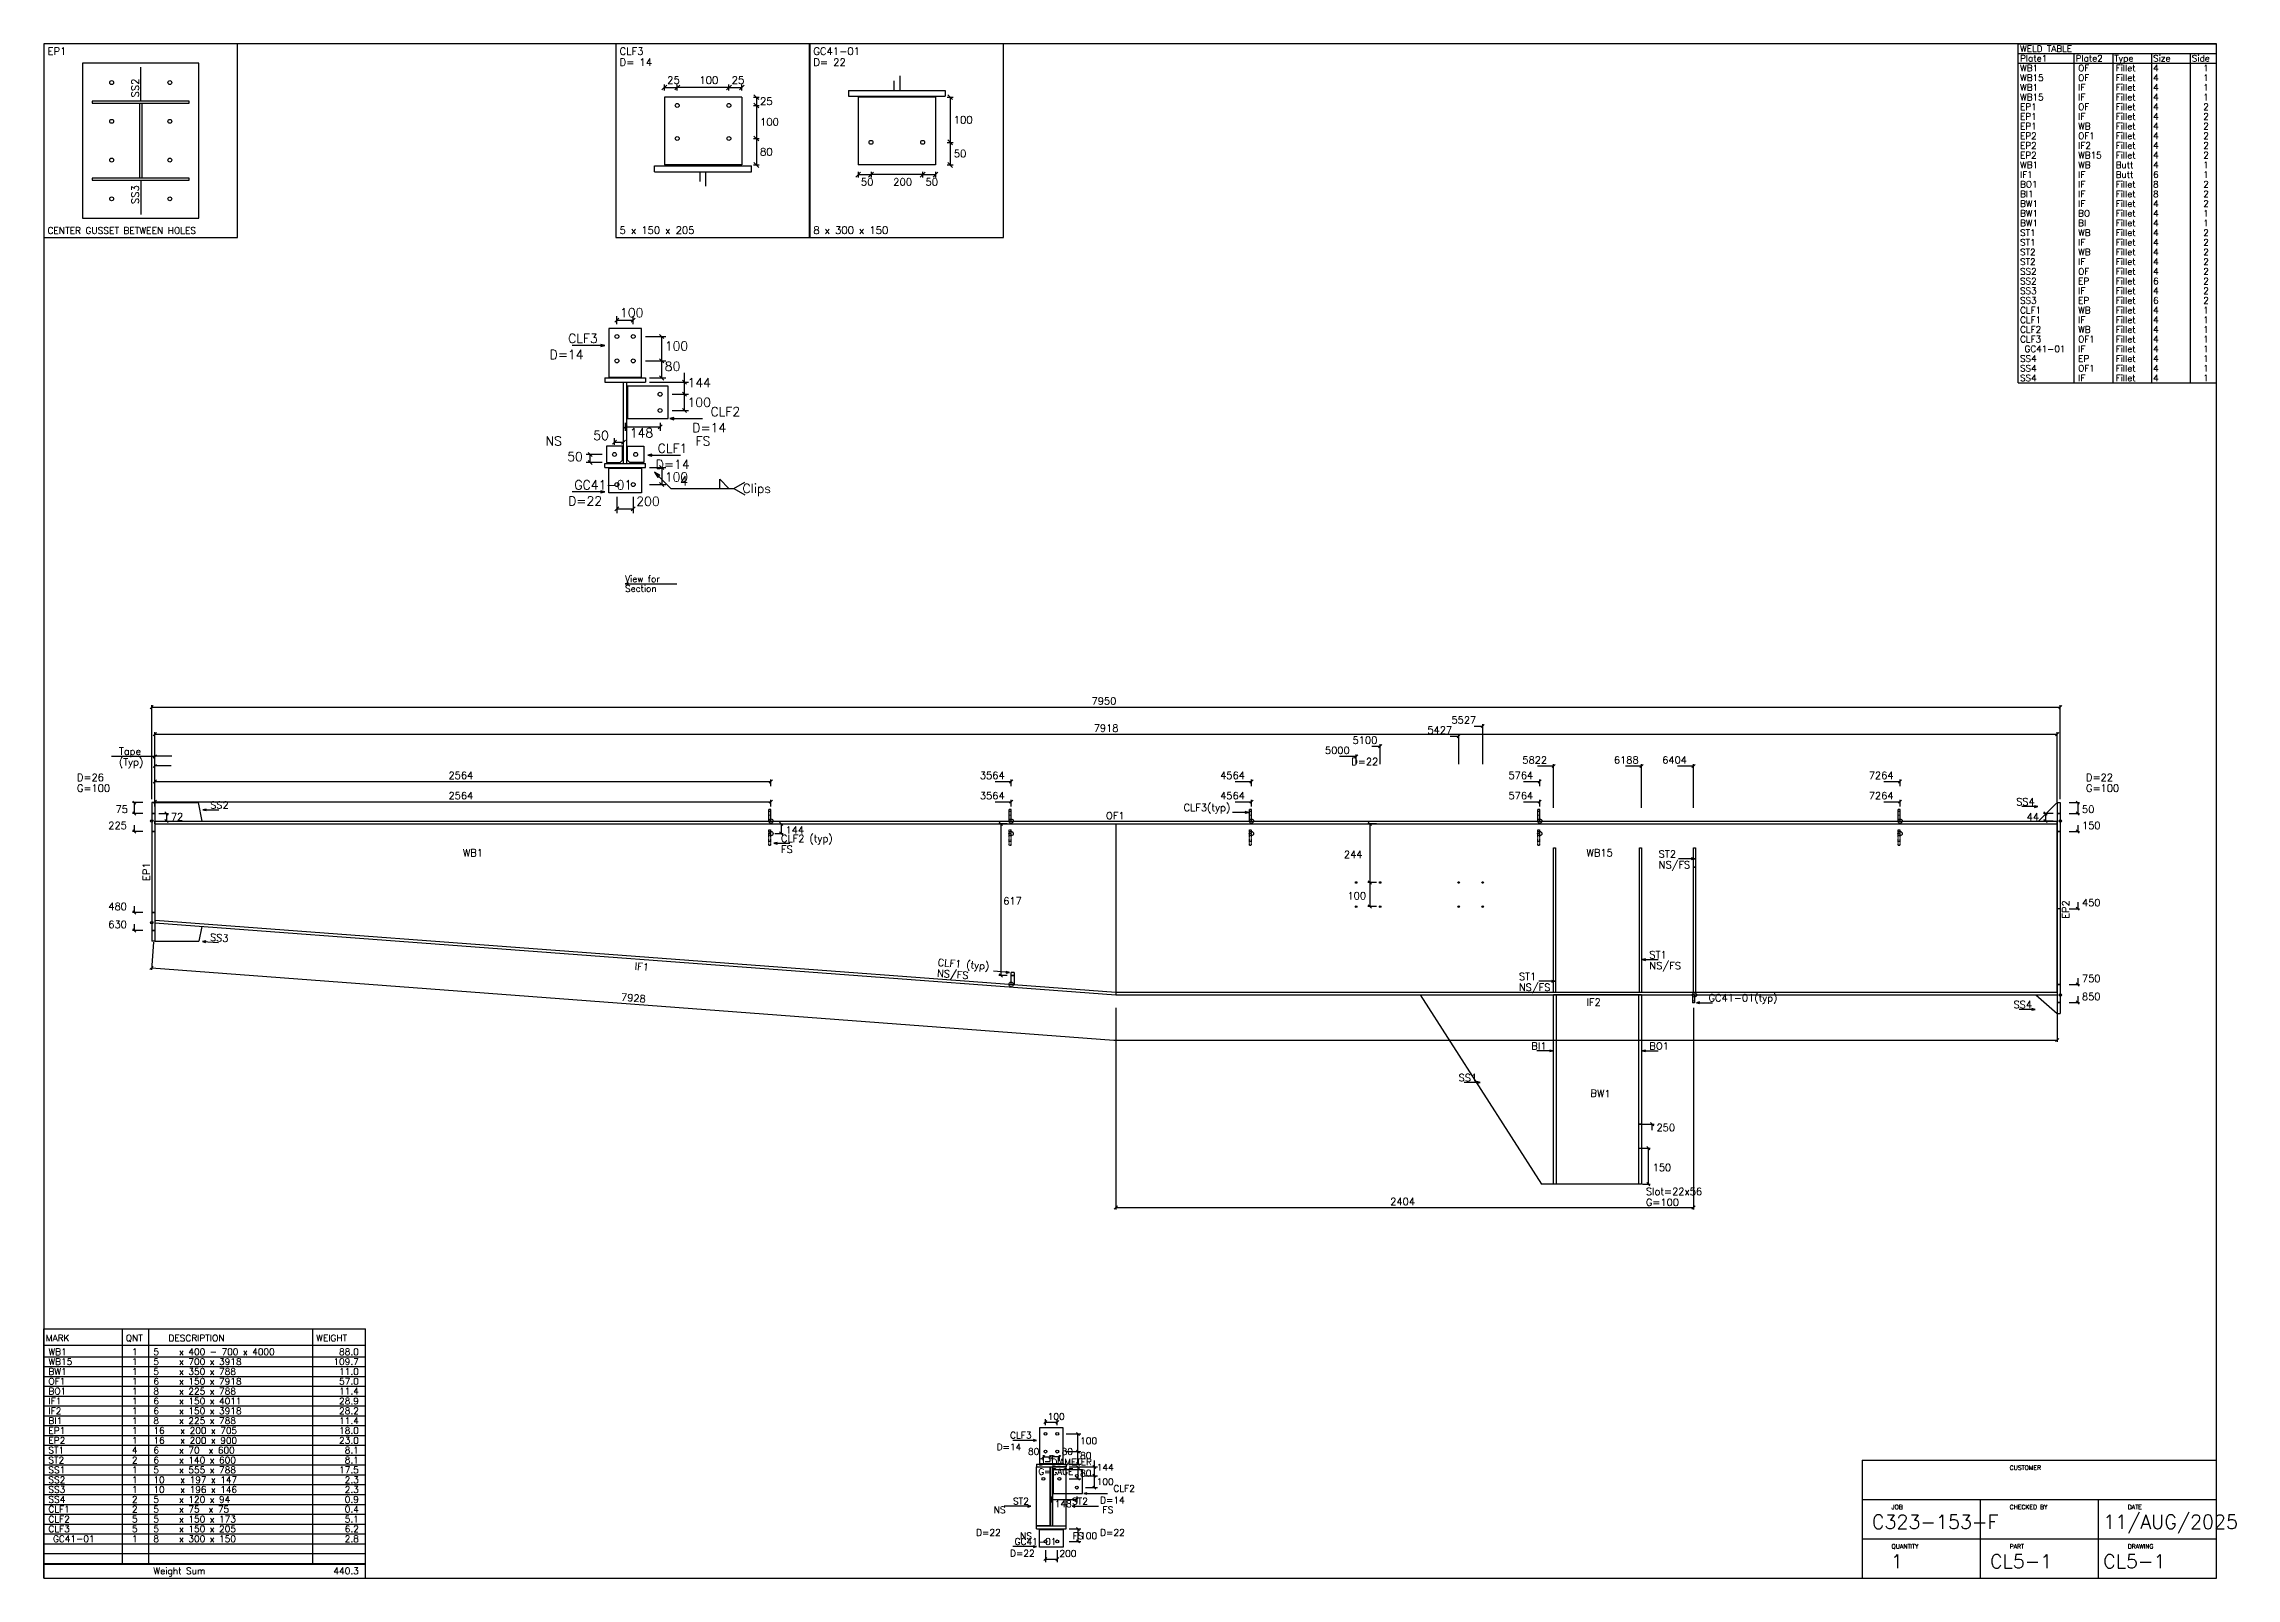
# Model space of a CAD drawing. Extents: x 0 to 849, y 0 to 594.
import ezdxf
from ezdxf.enums import TextEntityAlignment as Align

# ---------------------------------------------------------------- set-up
doc = ezdxf.new("R2010")
doc.units = 0
doc.linetypes.add('CONTIN', pattern=[0])
doc.linetypes.add('DASHED', pattern=[2.3812, 1.5875, -0.7937])
doc.layers.get('0').update_dxf_attribs({"linetype": 'CONTIN'})
for name, color, linetype in [('1', 7, 'CONTIN'), ('11', 7, 'CONTIN'), ('12', 2, 'CONTIN'), ('13', 2, 'CONTIN'), ('14', 7, 'CONTIN'), ('15', 6, 'CONTIN'), ('2', 7, 'CONTIN'), ('20', 7, 'CONTIN'), ('21', 7, 'CONTIN'), ('22', 7, 'CONTIN'), ('3', 1, 'CONTIN'), ('4', 1, 'CONTIN'), ('5', 7, 'CONTIN'), ('6', 4, 'CONTIN'), ('7', 3, 'DASHED'), ('9', 7, 'CONTIN')]:
    doc.layers.add(name, color=color, linetype=linetype)
doc.styles.add('SIMPLEX', font='SIMPLEX')

# ---------------------------------------------------------------- blocks, each defined once
blk = doc.blocks.new('CIRCLE')
at = {"layer": '1'}
blk.add_circle((0, 0), 10.2, dxfattribs=at)
blk = doc.blocks.new('ARROW')
at = {"layer": '2'}
blk.add_line((-0.635, -0.635), (0.635, 0.635), dxfattribs=at)
blk = doc.blocks.new('FLGHOL')
at = {"layer": '6'}
blk.add_solid([(-6.35, 0), (6.35, 0), (-6.35, 25.4), (6.35, 25.4)], dxfattribs=at)
blk = doc.blocks.new('WEBCLP2B', base_point=(0, 152.4))
at = {"layer": '6'}
for points in [[(-12.7, 144.78), (12.7, 144.78), (-12.7, 160.02), (12.7, 160.02)], [(-12.7, 43.18), (12.7, 43.18), (-12.7, 58.42), (12.7, 58.42)]]:
    blk.add_solid(points, dxfattribs=at)
at = {"layer": '7'}
for p, q in [((-12.7, 0), (-12.7, 203.2)), ((-12.7, 203.2), (12.7, 203.2)), ((-12.7, 0), (12.7, 0)), ((12.7, 0), (12.7, 203.2))]:
    blk.add_line(p, q, dxfattribs=at)
blk = doc.blocks.new('ARROWP')
for p, q in [((0, 0), (-1.27, 0.317)), ((-1.27, 0.317), (-1.27, -0.317)), ((-1.27, -0.317), (0, 0))]:
    blk.add_line(p, q)
blk = doc.blocks.new('GRTCLPB')
at = {"layer": '13'}
for p, q in [((-12.7, 0), (-12.7, 152.4)), ((-12.7, 152.4), (12.7, 152.4)), ((-12.7, 0), (12.7, 0)), ((12.7, 0), (12.7, 152.4))]:
    blk.add_line(p, q, dxfattribs=at)
at = {"layer": '6'}
for points in [[(-12.7, 119.38), (12.7, 119.38), (-12.7, 134.62), (12.7, 134.62)], [(-12.7, 68.58), (12.7, 68.58), (-12.7, 83.82), (12.7, 83.82)]]:
    blk.add_solid(points, dxfattribs=at)
blk = doc.blocks.new('GRTCLP1')
at = {"layer": '13'}
for p, q in [((-12.7, 0), (-12.7, 101.6)), ((-12.7, 101.6), (12.7, 101.6)), ((-12.7, 0), (12.7, 0)), ((12.7, 0), (12.7, 101.6))]:
    blk.add_line(p, q, dxfattribs=at)
at = {"layer": '6'}
blk.add_solid([(-12.7, 68.58), (12.7, 68.58), (-12.7, 83.82), (12.7, 83.82)], dxfattribs=at)
blk = doc.blocks.new('BRCCLP', base_point=(12.7, 0))
at = {"layer": '1'}
blk.add_solid([(-12.7, 68.58), (12.7, 68.58), (-12.7, 83.82), (12.7, 83.82)], dxfattribs=at)
at = {"layer": '2'}
for p in [(-12.7, 101.6), (12.7, 0)]:
    blk.add_line(p, (12.7, 101.6), dxfattribs=at)
blk = doc.blocks.new('ASMPIECE', base_point=(246, -6))
at = {"layer": '1'}
for p, q in [((246, -6), (246, 6.061)), ((246, 6.061), (8163.632, 6.061)), ((8163.632, -6), (8163.632, 6.061)), ((246, -6), (246, -406)), ((246, -6), (8163.632, -6)), ((4246, -6), (4246, -706)), ((8163.632, -706), (8163.632, -6)), ((246.449, -406.034), (246, -418.095)), ((246, -418.095), (4245.098, -718.027)), ((246.449, -406.034), (4246, -706)), ((3822.061, -625.056), (3822.061, -674.205)), ((4246, -706), (4245.098, -718.027)), ((4246, -706), (4246, -718.061)), ((4246, -706), (8163.632, -706)), ((4246, -718.061), (8163.632, -718.061)), ((5513.047, -718.061), (6017.199, -1506.061)), ((6067.999, -1506.061), (6067.999, -718.061)), ((6433.999, -718.061), (6067.999, -718.061)), ((6080.06, -1506.061), (6080.06, -718.061)), ((6421.938, -718.061), (6421.938, -1506.061)), ((6433.999, -718.061), (6433.999, -1506.061)), ((8163.632, -706), (8163.632, -718.061)), ((6067.999, -1506.061), (6017.199, -1506.061)), ((6433.999, -1506.061), (6067.999, -1506.061))]:
    blk.add_line(p, q, dxfattribs=at)
at = {"layer": '12'}
for p, q in [((246, 82.582), (232.599, 82.582)), ((232.599, 82.582), (232.599, -494.582)), ((246, 82.582), (246, -494.582)), ((8163.632, 82.581), (8177.033, 82.581)), ((8163.632, 82.581), (8163.632, -794.582)), ((8177.033, 82.581), (8177.033, -794.582)), ((246, -494.582), (232.599, -494.582)), ((8163.632, -794.582), (8177.033, -794.582))]:
    blk.add_line(p, q, dxfattribs=at)
at = {"layer": '15'}
for centre in [(2810, 6.061), (3810, 6.061), (4810, 6.061), (6010, 6.061), (7510, 6.061), (2810, -46.204), (3810, -46.204), (4810, -46.204), (6010, -46.204), (7510, -46.204), (3810, -673.3), (6654.02, -718.061)]:
    blk.add_circle(centre, 9.006, dxfattribs=at)
at = {"layer": '2'}
for p, q in [((232.599, 97.147), (232.599, 488.503)), ((232.599, 480.462), (8177.033, 480.462)), ((8177.033, 97.147), (8177.033, 488.503)), ((246, 86.468), (246, 375.933)), ((246, 367.892), (8163.632, 367.892)), ((5672.8, 243.261), (5672.8, 367.517)), ((5737.957, 401.502), (5772.8, 401.502)), ((5772.8, 243.261), (5772.8, 409.543)), ((8163.632, 86.468), (8163.632, 375.933)), ((246, 243.262), (246, 283.465)), ((315.686, 275.424), (246, 275.424)), ((5176.494, 275.424), (5246.18, 275.424)), ((5246.18, 243.261), (5246.18, 283.465)), ((5311.337, 317.45), (5346.18, 317.45)), ((5346.18, 243.261), (5346.18, 325.491)), ((5637.957, 359.476), (5672.8, 359.476)), ((246, 85.086), (246, 243.262)), ((313.006, 235.221), (246, 235.221)), ((6000.993, 235.221), (6068, 235.221)), ((6068, 61.006), (6068, 243.261)), ((6366.993, 235.221), (6433.999, 235.221)), ((6433.999, 61.006), (6433.999, 243.261)), ((6582.993, 235.221), (6649.999, 235.221)), ((6649.999, 61.006), (6649.999, 243.261)), ((246, 150.794), (246, 178.936)), ((246, 170.895), (2810, 170.895)), ((246, 66.366), (246, 94.509)), ((2810, 150.793), (2810, 178.936)), ((2810, 66.366), (2810, 94.509)), ((3742.994, 170.895), (3810, 170.895)), ((3810, 150.793), (3810, 178.936)), ((3810, 66.366), (3810, 94.509)), ((4742.994, 170.895), (4810, 170.895)), ((4810, 150.793), (4810, 178.936)), ((4810, 66.366), (4810, 94.509)), ((5942.994, 170.895), (6010, 170.895)), ((6010, 150.793), (6010, 178.936)), ((6010, 66.366), (6010, 94.508)), ((7442.994, 170.895), (7510, 170.895)), ((7510, 150.793), (7510, 178.936)), ((7510, 66.366), (7510, 94.508)), ((195.076, 82.582), (152.192, 82.582)), ((195.076, 37.554), (152.192, 37.554)), ((160.233, 82.582), (160.233, 37.554)), ((246, 86.468), (2810, 86.468)), ((262.081, 37.554), (302.285, 37.554)), ((262.081, 6.061), (302.285, 6.061)), ((294.244, 37.554), (294.244, 6.061)), ((3742.994, 86.468), (3810, 86.468)), ((4742.994, 86.468), (4810, 86.468)), ((5942.994, 86.468), (6010, 86.468)), ((7442.994, 86.468), (7510, 86.468)), ((8147.551, 37.553), (8107.347, 37.553)), ((8147.551, 6.061), (8107.347, 6.061)), ((8115.388, 37.553), (8115.388, 6.061)), ((8214.557, 82.581), (8257.44, 82.581)), ((8214.557, 37.553), (8257.44, 37.553)), ((8249.399, 82.581), (8249.399, 37.553)), ((195.076, -37.493), (152.192, -37.493)), ((160.233, -10.69), (160.233, -37.493)), ((2826.082, -6), (2860.925, -6)), ((2826.082, -46.204), (2860.925, -46.204)), ((2852.884, -6), (2852.884, -46.204)), ((3793.918, -6), (3759.075, -6)), ((3767.116, -6), (3767.116, -637.117)), ((5330.098, -6), (5295.255, -6)), ((5303.296, -6), (5303.296, -250)), ((8214.557, -37.493), (8257.44, -37.493)), ((8249.399, -10.691), (8249.399, -37.493)), ((5330.098, -250), (5295.255, -250)), ((5330.098, -250), (5295.255, -250)), ((5303.296, -250), (5303.296, -350)), ((160.233, -347.705), (160.233, -374.507)), ((5330.098, -350), (5295.255, -350)), ((8214.557, -359), (8257.44, -359)), ((8249.399, -332.198), (8249.399, -359)), ((195.076, -374.507), (152.192, -374.507)), ((195.076, -449.554), (152.192, -449.554)), ((160.233, -422.751), (160.233, -449.554)), ((231.968, -605.186), (4238.072, -905.644)), ((3793.918, -637.117), (3759.075, -637.117)), ((8214.557, -674.508), (8257.44, -674.508)), ((8249.399, -647.705), (8249.399, -674.508)), ((8249.399, -722.752), (8249.399, -749.554)), ((4246, -771.666), (4246, -1611.126)), ((6649.999, -771.666), (6649.999, -1611.126)), ((8163.632, -798.468), (8163.632, -913.718)), ((8214.557, -749.554), (8257.44, -749.554)), ((4238.072, -905.644), (8163.632, -905.678)), ((6438.02, -1256.061), (6486.264, -1256.061)), ((6478.224, -1280.183), (6478.224, -1256.061)), ((6438.02, -1356.061), (6470.183, -1356.061)), ((6462.142, -1356.061), (6462.142, -1506.061)), ((6438.02, -1506.061), (6470.183, -1506.061)), ((4246, -1603.086), (6649.999, -1603.086))]:
    blk.add_line(p, q, dxfattribs=at)
at = {"layer": '3'}
for p, q in [((246, 274.084), (65.888, 274.084)), ((246, 86.468), (246, 354.491)), ((445.68, 52.563), (512.686, 52.563)), ((4797.939, 42.244), (4730.933, 42.244)), ((8083.266, 66.098), (8016.26, 66.098)), ((2822.061, -86.407), (2889.067, -86.407)), ((6655.359, -151.028), (6588.353, -151.028)), ((239.986, -498.277), (231.367, -613.204)), ((443.916, -494.782), (510.735, -499.794)), ((3802.884, -624.649), (3736.066, -619.638)), ((6436.679, -570.917), (6503.685, -570.917)), ((6073.36, -660.972), (6006.354, -660.972)), ((6662.06, -750.224), (6729.066, -750.224)), ((8072.37, -778.099), (8005.364, -778.099)), ((6065.319, -950.709), (5998.313, -950.709)), ((6436.679, -950.709), (6503.685, -950.709)), ((5762.443, -1082.043), (5695.437, -1082.043))]:
    blk.add_line(p, q, dxfattribs=at)
at = {"layer": '9'}
for p, q in [((246, 82.582), (427.489, 82.582)), ((443, 6.061), (427.489, 82.582)), ((8085.947, 6.061), (8163.632, 82.581)), ((6068, -706), (6068, -106)), ((6068, -106), (6076.04, -106)), ((6076.04, -106), (6076.04, -706)), ((6425.958, -706), (6425.958, -106)), ((6425.958, -106), (6433.999, -106)), ((6433.999, -106), (6433.999, -706)), ((6649.999, -706), (6649.999, -106)), ((6649.999, -106), (6658.039, -106)), ((6658.039, -106), (6658.039, -706)), ((441.244, -432.738), (428.707, -494.582)), ((246, -494.582), (428.707, -494.582)), ((6068, -706), (6076.04, -706)), ((6425.958, -706), (6433.999, -706)), ((6649.999, -706), (6658.039, -706)), ((8075.05, -718.061), (8163.632, -794.582))]:
    blk.add_line(p, q, dxfattribs=at)
at = {"layer": '1', "yscale": 0.317, "zscale": 0.317}
for name, p, xscale in [('GRTCLPB', (2805.98, 6.061), -0.317), ('GRTCLPB', (3805.98, 6.061), -0.317), ('GRTCLPB', (4805.98, 6.061), -0.317), ('GRTCLPB', (6005.98, 6.061), -0.317), ('GRTCLPB', (7505.979, 6.061), -0.317), ('WEBCLP2B', (2805.979, -46.204), 0.317), ('WEBCLP2B', (3805.98, -46.204), 0.317), ('WEBCLP2B', (4805.98, -46.204), 0.317), ('WEBCLP2B', (6005.98, -46.204), 0.317), ('WEBCLP2B', (7505.979, -46.204), 0.317)]:
    blk.add_blockref(name, p, dxfattribs=dict(at, xscale=xscale))
at = {"layer": '15', "xscale": 0.528, "yscale": 0.528, "zscale": 0.528}
for p in [(232.599, 6.061), (8177.033, 6.061), (232.599, -417.09), (8177.033, -718.061)]:
    blk.add_blockref('CIRCLE', p, dxfattribs=at)
at = {"layer": '2', "xscale": 10.552, "yscale": 10.552, "zscale": 10.552}
for p, rotation in [((232.599, 480.462), 180), ((246, 367.892), 180), ((246, 275.424), 180), ((246, 235.221), 180), ((246, 170.895), 180), ((246, 86.468), 180), ((160.233, 82.582), 90), ((160.233, 37.554), -90), ((294.244, 37.554), 90), ((294.244, 6.061), -90), ((2852.884, -6), 90), ((3767.116, -6), 90), ((5303.296, -6), 90), ((8115.388, 37.553), 90), ((8115.388, 6.061), -90), ((8249.399, 82.581), 90), ((8249.399, 37.553), -90), ((160.233, -37.493), -90), ((2852.884, -46.204), -90), ((8249.399, -37.493), -90), ((5303.296, -250), -90), ((5303.296, -250), 90), ((5303.296, -350), -90), ((8249.399, -359), -90), ((160.233, -374.507), -90), ((160.233, -449.554), -90), ((3767.116, -637.117), -90), ((8249.399, -674.508), -90), ((8249.399, -749.554), -90), ((6478.224, -1256.061), 90), ((6462.142, -1356.061), 90), ((6462.142, -1506.061), -90), ((4246, -1603.086), 180)]:
    blk.add_blockref('ARROW', p, dxfattribs=dict(at, rotation=rotation))
at = {"layer": '2'}
for name, p, xscale, yscale, zscale in [('ARROW', (8177.033, 480.462), 10.552, 10.552, 10.552), ('ARROW', (5672.8, 359.476), 10.552, 10.552, 10.552), ('ARROW', (5772.8, 401.502), 10.552, 10.552, 10.552), ('ARROW', (8163.632, 367.892), 10.552, 10.552, 10.552), ('ARROW', (5246.18, 275.424), 10.552, 10.552, 10.552), ('ARROW', (5346.18, 317.45), 10.552, 10.552, 10.552), ('ARROW', (6068, 235.221), 10.552, 10.552, 10.552), ('ARROW', (6433.999, 235.221), 10.552, 10.552, 10.552), ('ARROW', (6649.999, 235.221), 10.552, 10.552, 10.552), ('ARROW', (2810, 170.895), 10.552, 10.552, 10.552), ('ARROW', (2810, 86.468), 10.552, 10.552, 10.552), ('ARROW', (3810, 170.895), 10.552, 10.552, 10.552), ('ARROW', (3810, 86.468), 10.552, 10.552, 10.552), ('ARROW', (4810, 170.895), 10.552, 10.552, 10.552), ('ARROW', (4810, 86.468), 10.552, 10.552, 10.552), ('ARROW', (6010, 170.895), 10.552, 10.552, 10.552), ('ARROW', (6010, 86.468), 10.552, 10.552, 10.552), ('ARROW', (7510, 170.895), 10.552, 10.552, 10.552), ('ARROW', (7510, 86.468), 10.552, 10.552, 10.552), ('CIRCLE', (5246.18, -250), 0.317, 0.317, 0.317), ('CIRCLE', (5346.18, -250), 0.317, 0.317, 0.317), ('CIRCLE', (5672.8, -250), 0.317, 0.317, 0.317), ('CIRCLE', (5772.8, -250), 0.317, 0.317, 0.317), ('CIRCLE', (5246.18, -350), 0.317, 0.317, 0.317), ('CIRCLE', (5346.18, -350), 0.317, 0.317, 0.317), ('CIRCLE', (5672.8, -350), 0.317, 0.317, 0.317), ('CIRCLE', (5772.8, -350), 0.317, 0.317, 0.317), ('ARROW', (8163.632, -905.678), 10.552, 10.552, 10.552), ('ARROW', (6649.999, -1603.086), 10.552, 10.552, 10.552)]:
    blk.add_blockref(name, p, dxfattribs=dict(at, xscale=xscale, yscale=yscale, zscale=zscale))
at = {"layer": '3', "xscale": 10.552, "yscale": 10.552, "zscale": 10.552}
for name, p in [('ARROW', (246, 274.084)), ('ARROWP', (4797.939, 42.244)), ('ARROWP', (8083.266, 66.098)), ('ARROWP', (6655.359, -151.028)), ('ARROWP', (6073.36, -660.972)), ('ARROWP', (8072.37, -778.099)), ('ARROWP', (6065.319, -950.709)), ('ARROWP', (5762.443, -1082.043))]:
    blk.add_blockref(name, p, dxfattribs=at)
for name, p, rotation in [('ARROWP', (445.68, 52.563), 180), ('ARROWP', (2822.061, -86.407), 180), ('ARROWP', (443.916, -494.782), 175.711), ('ARROW', (231.968, -605.186), 175.711), ('ARROWP', (3802.884, -624.649), -4.289), ('ARROWP', (6436.679, -570.917), 180), ('ARROWP', (6662.06, -750.224), 180), ('ARROWP', (6436.679, -950.709), 180)]:
    blk.add_blockref(name, p, dxfattribs=dict(at, rotation=rotation))
at = {"layer": '6'}
for p, xscale, yscale, zscale, rotation in [((232.599, 37.554), 0.475, 0.528, 0.528, -90), ((8163.632, 37.553), 0.475, 0.528, 0.528, -90), ((232.599, -37.493), 0.475, 0.528, 0.528, -90), ((8163.632, -37.493), 0.475, 0.528, 0.528, -90), ((6658.039, -186), 0.475, 0.317, 0.317, 90), ((8163.632, -359), 0.475, 0.528, 0.528, -90), ((232.599, -374.507), 0.475, 0.528, 0.528, -90), ((232.599, -449.554), 0.475, 0.528, 0.528, -90), ((8163.632, -674.508), 0.475, 0.528, 0.528, -90), ((8163.632, -749.554), 0.475, 0.528, 0.528, -90), ((6421.938, -1256.061), -0.475, -0.475, -0.475, 90), ((6421.938, -1356.061), -0.475, -0.475, -0.475, 90)]:
    blk.add_blockref('FLGHOL', p, dxfattribs=dict(at, xscale=xscale, yscale=yscale, zscale=zscale, rotation=rotation))
at = {"layer": '7', "xscale": -0.475, "yscale": 0.475, "zscale": 0.475}
blk.add_blockref('BRCCLP', (3810, -673.3), dxfattribs=at)
at = {"layer": '7', "xscale": 0.317, "yscale": 0.317, "zscale": 0.317, "rotation": 180}
blk.add_blockref('GRTCLP1', (6649.999, -718.061), dxfattribs=at)
at = {"style": 'SIMPLEX'}
blk.add_text('BW1', height=30.019, rotation=-1.571, dxfattribs=at).set_placement((6220.98, -1142.08))
at = {"layer": '11', "style": 'SIMPLEX'}
for s, p in [('7950', (4144.779, 490.468)), ('7918', (4154.016, 377.898)), ('5427', (5542.719, 369.482)), ('5527', (5642.719, 411.508)), ('5000', (5116.099, 285.43)), ('5100', (5231.108, 327.456)), ('5822', (5937.919, 245.227)), ('6188', (6318.928, 245.227)), ('6404', (6519.918, 245.227)), ('2564', (1467.963, 180.901)), ('3564', (3679.919, 180.901)), ('4564', (4679.92, 180.901)), ('5764', (5879.92, 180.901)), ('7264', (7379.919, 180.901)), ('2564', (1467.963, 96.474)), ('3564', (3679.919, 96.474)), ('4564', (4679.92, 96.474)), ('5764', (5879.92, 96.474)), ('7264', (7379.919, 96.474)), ('225', (52.13, -27.487)), ('75', (82.148, 40.055)), ('72', (312.291, 8.563)), ('44', (8037.303, 8.562)), ('50', (8267.446, 40.055)), ('150', (8267.446, -27.487)), ('144', (2870.931, -46.114)), ('244', (5195.193, -148.013)), ('480', (52.13, -364.501)), ('617', (3777.123, -341.571)), ('100', (5210.203, -320.013)), ('450', (8267.446, -348.994)), ('630', (52.13, -439.548)), ('750', (8267.446, -664.502)), ('850', (8267.446, -739.548)), ('250', (6496.271, -1285.079)), ('150', (6480.189, -1451.074)), ('2404', (5387.962, -1593.079))]:
    blk.add_text(s, height=30.019, dxfattribs=at).set_placement(p)
blk.add_text('7928', height=30.019, rotation=-4.289, dxfattribs=at).set_placement((2185.111, -741.637))
at = {"layer": '21', "style": 'SIMPLEX'}
for s, p in [('D=26', (-78.308, 172.638)), ('D=22', (5226.105, 238.437)), ('D=22', (8284.242, 172.637)), ('G=100', (-78.308, 127.61)), ('G=100', (8284.242, 127.609)), ('Slot=22x56', (6451.957, -1551.089)), ('G=100', (6451.957, -1596.117))]:
    blk.add_text(s, height=30.019, dxfattribs=at).set_placement(p)
at = {"layer": '3', "style": 'SIMPLEX'}
for s, p in [('Tape', (95.907, 281.589)), ('(Typ)', (95.907, 236.561)), ('SS4', (7993.21, 71.101)), ('SS2', (475.699, 57.566)), ('OF1', (4204.816, 13.566)), ('CLF3(typ)', (4527.772, 47.247)), ('CLF2 (typ)', (2852.08, -81.404)), ('WB1', (1528, -141.084)), ('FS', (2852.08, -126.432)), ('WB15', (6204.816, -141.084)), ('ST2', (6505.266, -146.025)), ('NS/FS', (6505.266, -191.053)), ('ST1', (6466.698, -565.914)), ('ST1', (5923.267, -655.969)), ('NS/FS', (6466.698, -610.941)), ('NS/FS', (5923.267, -700.997)), (' GC41-01(typ)', (6692.078, -745.221)), ('IF2', (6204.816, -763.089)), ('SS4', (7982.314, -773.095)), ('BI1', (5975.263, -945.706)), ('BO1', (6466.698, -945.706)), ('SS1', (5672.387, -1077.04))]:
    blk.add_text(s, height=30.019, dxfattribs=at).set_placement(p)
for s, rotation, p in [('EP1', 90, (225.095, -243.523)), ('EP2', 90, (8214.558, -401.028)), ('SS3', -4.289, (474.225, -492.038)), ('IF1', -4.289, (2242.181, -612.963)), ('NS/FS', -4.289, (3500.545, -642.111)), ('CLF1 (typ)', -4.289, (3503.913, -597.209))]:
    blk.add_text(s, height=30.019, rotation=rotation, dxfattribs=at).set_placement(p)
blk = doc.blocks.new('ASMBASE')
for p, q in [((25.4, 25.4), (0, 25.4)), ((0, 25.4), (0, 0)), ((25.4, 0), (25.4, 25.4)), ((20.32, 22.86), (5.08, 22.86)), ((5.08, 22.86), (5.08, 2.54)), ((12.7, 17.882), (12.7, 22.352)), ((20.32, 2.54), (20.32, 22.86)), ((19.05, 17.882), (6.35, 17.882)), ((6.35, 17.882), (6.35, 17.628)), ((6.35, 17.628), (19.05, 17.628)), ((12.573, 17.628), (12.827, 17.628)), ((12.573, 7.772), (12.573, 17.628)), ((12.827, 17.628), (12.827, 7.772)), ((19.05, 17.628), (19.05, 17.882)), ((19.05, 7.772), (6.35, 7.772)), ((6.35, 7.772), (6.35, 7.518)), ((6.35, 7.518), (19.05, 7.518)), ((12.827, 7.772), (12.573, 7.772)), ((12.7, 7.518), (12.7, 3.048)), ((19.05, 7.518), (19.05, 7.772)), ((0, 0), (25.4, 0)), ((5.08, 2.54), (20.32, 2.54))]:
    blk.add_line(p, q)
at = {"layer": '1'}
for centre in [(8.89, 20.32), (16.51, 20.32), (8.89, 15.24), (16.51, 15.24), (8.89, 10.16), (16.51, 10.16), (8.89, 5.08), (16.51, 5.08)]:
    blk.add_circle(centre, 0.254, dxfattribs=at)
at = {"layer": '1', "style": 'SIMPLEX'}
for s, height, p in [('EP1', 0.963, (0.482, 23.955)), ('CENTER GUSSET BETWEEN HOLES', 0.867, (0.482, 0.482))]:
    blk.add_text(s, height=height, dxfattribs=at).set_placement(p)
for s, p in [('SS2', (12.459, 18.363)), ('SS3', (12.459, 4.387))]:
    blk.add_text(s, height=0.963, rotation=90, dxfattribs=at).set_placement(p)
blk = doc.blocks.new('ASMPLATE')
at = {"layer": '14'}
for p, q in [((0, 0), (0, 96.52)), ((0, 96.52), (124.46, 96.52)), ((30.48, 5.398), (30.48, 96.52)), ((40.64, 5.398), (40.64, 96.52)), ((104.14, 5.398), (104.14, 96.52)), ((104.14, 5.398), (104.14, 96.52)), ((124.46, 5.398), (124.46, 96.52)), ((124.46, 0), (124.46, 96.52)), ((0, 90.17), (124.46, 90.17)), ((0, 85.725), (124.46, 85.725)), ((0, 81.915), (124.46, 81.915)), ((0, 78.105), (124.46, 78.105)), ((0, 74.295), (124.46, 74.295)), ((0, 70.485), (124.46, 70.485)), ((0, 66.675), (124.46, 66.675)), ((0, 62.865), (124.46, 62.865)), ((0, 59.055), (124.46, 59.055)), ((0, 55.245), (124.46, 55.245)), ((0, 51.435), (124.46, 51.435)), ((0, 47.625), (124.46, 47.625)), ((0, 43.815), (124.46, 43.815)), ((0, 40.005), (124.46, 40.005)), ((0, 36.195), (124.46, 36.195)), ((0, 32.385), (124.46, 32.385)), ((0, 28.575), (124.46, 28.575)), ((0, 24.765), (124.46, 24.765)), ((0, 20.955), (124.46, 20.955)), ((0, 17.145), (124.46, 17.145)), ((0, 13.335), (124.46, 13.335)), ((0, 9.525), (124.46, 9.525)), ((0, 5.715), (124.46, 5.715)), ((0, 5.398), (124.46, 5.398)), ((0, 0), (124.46, 0))]:
    blk.add_line(p, q, dxfattribs=at)
at = {"layer": '14', "style": 'SIMPLEX'}
for s, p in [('MARK', (0.762, 91.694)), ('QNT', (31.75, 91.694)), ('DESCRIPTION', (48.26, 91.694)), ('WEIGHT', (105.41, 91.694)), ('WB1', (1.778, 86.36)), ('WB15', (1.778, 82.55)), ('  1', (30.607, 86.36)), ('  1', (30.607, 82.55)), ('5    x 400 - 700 x 4000', (42.418, 86.36)), ('5    x 700 x 3918', (42.418, 82.55)), ('OF1', (1.778, 74.93)), ('BW1', (1.778, 78.74)), ('  1', (30.607, 78.74)), ('  1', (30.607, 74.93)), ('5    x 350 x 788', (42.418, 78.74)), ('6    x 150 x 7918', (42.418, 74.93)), ('BO1', (1.778, 71.12)), ('IF1', (1.778, 67.31)), ('  1', (30.607, 71.12)), ('  1', (30.607, 67.31)), ('8    x 225 x 788', (42.418, 71.12)), ('6    x 150 x 4011', (42.418, 67.31)), ('IF2', (1.778, 63.5)), ('BI1', (1.778, 59.69)), ('  1', (30.607, 63.5)), ('  1', (30.607, 59.69)), ('8    x 225 x 788', (42.418, 59.69)), ('6    x 150 x 3918', (42.418, 63.5)), ('EP1', (1.778, 55.88)), ('EP2', (1.778, 52.07)), ('  1', (30.607, 55.88)), ('  1', (30.607, 52.07)), ('16   x 200 x 705', (42.418, 55.88)), ('16   x 200 x 900', (42.418, 52.07)), ('ST1', (1.778, 48.26)), ('ST2', (1.778, 44.45)), ('SS1', (1.778, 40.64)), ('  4', (30.607, 48.26)), ('  2', (30.607, 44.45)), ('  1', (30.607, 40.64)), ('5    x 555 x 788', (42.418, 40.64)), ('6    x 70  x 600', (42.418, 48.26)), ('6    x 140 x 600', (42.418, 44.45)), ('SS2', (1.778, 36.83)), ('SS3', (1.778, 33.02)), ('  1', (30.607, 36.83)), ('  1', (30.607, 33.02)), ('10   x 197 x 147', (42.418, 36.83)), ('10   x 196 x 146', (42.418, 33.02)), ('SS4', (1.778, 29.21)), ('CLF1', (1.778, 25.4)), ('  2', (30.607, 29.21)), ('  2', (30.607, 25.4)), ('5    x 120 x 94', (42.418, 29.21)), ('5    x 75  x 75', (42.418, 25.4)), ('CLF2', (1.778, 21.59)), ('CLF3', (1.778, 17.78)), ('  5', (30.607, 21.59)), ('  5', (30.607, 17.78)), ('5    x 150 x 173', (42.418, 21.59)), ('5    x 150 x 205', (42.418, 17.78)), (' GC41-01', (1.778, 13.97)), ('  1', (30.607, 13.97)), ('8    x 300 x 150', (42.418, 13.97)), ('Weight Sum', (42.418, 1.524))]:
    blk.add_text(s, height=2.54, dxfattribs=at).set_placement(p)
for s, p in [('  109.7', (121.92, 82.55)), ('   88.0', (121.92, 86.36)), ('   57.0', (121.92, 74.93)), ('   11.0', (121.92, 78.74)), ('   28.9', (121.92, 67.31)), ('   11.4', (121.92, 71.12)), ('   28.2', (121.92, 63.5)), ('   11.4', (121.92, 59.69)), ('   23.0', (121.92, 52.07)), ('   18.0', (121.92, 55.88)), ('   17.5', (121.92, 40.64)), ('    8.1', (121.92, 48.26)), ('    8.1', (121.92, 44.45)), ('    2.3', (121.92, 36.83)), ('    2.3', (121.92, 33.02)), ('    0.9', (121.92, 29.21)), ('    0.4', (121.92, 25.4)), ('    5.1', (121.92, 21.59)), ('    6.2', (121.92, 17.78)), ('    2.8', (121.92, 13.97)), ('  440.3', (121.92, 1.524))]:
    blk.add_text(s, height=2.54, dxfattribs=at).set_placement(p, align=Align.RIGHT)
blk = doc.blocks.new('ASMTITLE')
for p, q in [((0, 30.48), (91.44, 30.48)), ((0, 30.48), (0, 0)), ((91.44, 0), (91.44, 30.48)), ((0, 20.32), (91.44, 20.32)), ((30.48, 20.32), (30.48, 0)), ((60.96, 20.32), (60.96, 0)), ((0, 10.16), (91.44, 10.16)), ((0, 0), (91.44, 0))]:
    blk.add_line(p, q)
at = {"style": 'SIMPLEX'}
for s, height, p in [('CUSTOMER', 1.143, (38.1, 27.94)), ('JOB', 1.143, (7.62, 17.78)), ('CHECKED BY', 1.143, (38.1, 17.78)), ('11/AUG/2025', 3.607, (62.23, 12.7)), ('DATE', 1.143, (68.58, 17.78)), ('C323-153-F', 3.607, (2.54, 12.7)), ('QUANTITY', 1.143, (7.62, 7.62)), ('  1', 3.607, (2.54, 2.54)), ('CL5-1', 3.607, (33.02, 2.54)), ('PART', 1.143, (38.1, 7.62)), ('CL5-1', 3.607, (62.23, 2.54)), ('DRAWING', 1.143, (68.58, 7.62))]:
    blk.add_text(s, height=height, dxfattribs=at).set_placement(p)
blk = doc.blocks.new('ASMSECTN')
at = {"layer": '1'}
for p, q in [((-6.35, 27.94), (6.35, 27.94)), ((-6.35, 27.94), (-6.35, 26.67)), ((6.35, 27.94), (6.35, 26.67)), ((-6.35, 26.67), (6.35, 26.67)), ((-0.508, 1.27), (-0.508, 26.67)), ((0.508, 1.27), (0.508, 26.67)), ((-6.35, 0), (-6.35, 1.27)), ((-6.35, 1.27), (6.35, 1.27)), ((-6.35, 0), (6.35, 0)), ((6.35, 0), (6.35, 1.27))]:
    blk.add_line(p, q, dxfattribs=at)
at = {"layer": '13'}
for p, q in [((5.08, 43.434), (-5.08, 43.434)), ((-5.08, 43.434), (-5.08, 28.194)), ((5.08, 28.194), (5.08, 43.434)), ((-5.08, 28.194), (5.08, 28.194)), ((13.462, 25.4), (0.762, 25.4)), ((0.762, 25.4), (0.762, 25.4)), ((0.762, 25.4), (0.762, 15.24)), ((13.462, 15.24), (13.462, 25.4)), ((13.462, 25.4), (13.462, 25.4)), ((0.762, 15.24), (0.762, 15.24)), ((0.762, 15.24), (0.762, 15.24)), ((0.762, 15.24), (13.462, 15.24)), ((-0.762, 6.604), (-5.842, 6.604)), ((-5.842, 6.604), (-5.842, 1.524)), ((-5.842, 1.524), (-1.524, 1.524)), ((-0.762, 2.286), (-1.524, 1.524)), ((-0.762, 2.286), (-0.762, 6.604)), ((0.762, 6.604), (5.842, 6.604)), ((0.762, 2.286), (0.762, 6.604)), ((0.762, 2.286), (1.524, 1.524)), ((5.842, 1.524), (1.524, 1.524)), ((5.842, 6.604), (5.842, 1.524)), ((-5.08, -0.254), (5.08, -0.254)), ((-5.08, -7.874), (-5.08, -0.254)), ((5.08, -0.254), (5.08, -7.874)), ((5.08, -7.874), (-5.08, -7.874))]:
    blk.add_line(p, q, dxfattribs=at)
at = {"layer": '3'}
for p, q in [((-2.54, 44.704), (-2.54, 47.244)), ((-2.54, 45.974), (2.54, 45.974)), ((2.54, 44.704), (2.54, 47.244)), ((-6.35, 38.1), (-16.51, 38.1)), ((6.35, 40.894), (12.7, 40.894)), ((11.43, 27.94), (11.43, 40.894)), ((6.35, 33.274), (12.7, 33.274)), ((7.62, 27.94), (12.7, 27.94)), ((18.542, 17.78), (18.542, 29.515)), ((7.62, 26.67), (19.812, 26.67)), ((14.732, 22.86), (19.812, 22.86)), ((14.732, 22.86), (19.812, 22.86)), ((0, 13.97), (0, 11.43)), ((10.922, 13.97), (10.922, 11.43)), ((13.97, 15.24), (24.13, 15.24)), ((14.732, 17.78), (19.812, 17.78)), ((-3.302, 7.112), (-3.302, 9.144)), ((-3.302, 7.874), (-0.508, 7.874)), ((-0.508, 7.874), (-0.508, 9.144)), ((0, 12.7), (10.922, 12.7)), ((-7.112, 4.064), (-12.192, 4.064)), ((-7.112, 1.524), (-12.192, 1.524)), ((-10.922, 1.524), (-10.922, 4.064)), ((7.112, 3.81), (17.272, 3.81)), ((7.62, 0), (12.7, 0)), ((11.43, 0), (11.43, -5.334)), ((7.62, -5.334), (12.7, -5.334)), ((-6.35, -7.62), (-16.51, -7.62)), ((-2.54, -9.144), (-2.54, -14.224)), ((-2.54, -12.954), (2.54, -12.954)), ((2.54, -9.144), (2.54, -14.224))]:
    blk.add_line(p, q, dxfattribs=at)
at = {"layer": '4'}
for p, q in [((9.195, -1.422), (14.315, -6.543)), ((14.315, -6.543), (33.091, -6.543)), ((29.535, -3.698), (32.38, -6.543)), ((29.535, -6.543), (29.535, -3.698)), ((33.091, -6.543), (33.945, -6.543)), ((33.945, -6.543), (37.358, -4.552)), ((33.945, -6.543), (37.358, -8.534))]:
    blk.add_line(p, q, dxfattribs=at)
at = {"layer": '1'}
for p, rotation in [((-2.54, 45.974), 180), ((11.43, 40.894), 90), ((11.43, 33.274), 270), ((11.43, 33.274), 90), ((11.43, 27.94), 270), ((18.542, 26.67), 270), ((18.542, 22.86), 90), ((18.542, 17.78), 270), ((-0.508, 7.874), 180), ((0, 12.7), 180), ((-10.922, 4.064), 270), ((-10.922, 1.524), 90), ((11.43, 0), 90), ((11.43, -5.334), 270), ((-2.54, -12.954), 180)]:
    blk.add_blockref('ARROW', p, dxfattribs=dict(at, rotation=rotation))
at = {"layer": '1', "xscale": 0.06, "yscale": 0.06, "zscale": 0.06}
for p in [(-2.54, 40.894), (2.54, 40.894), (-2.54, 33.274), (2.54, 33.274), (10.922, 22.86), (10.922, 17.78), (-3.302, 4.064), (3.302, 4.064)]:
    blk.add_blockref('CIRCLE', p, dxfattribs=at)
at = {"layer": '1'}
for p in [(2.54, 45.974), (-3.302, 7.874), (10.922, 12.7), (2.54, -12.954)]:
    blk.add_blockref('ARROW', p, dxfattribs=at)
at = {"layer": '1', "xscale": 0.06, "yscale": 0.06, "zscale": 0.06, "rotation": 90}
for p in [(-2.54, -5.334), (2.54, -5.334)]:
    blk.add_blockref('CIRCLE', p, dxfattribs=at)
at = {"layer": '3'}
for p in [(-6.35, 38.1), (-6.35, -7.62)]:
    blk.add_blockref('ARROWP', p, dxfattribs=at)
at = {"layer": '3', "rotation": 180}
for p in [(13.97, 15.24), (7.112, 3.81)]:
    blk.add_blockref('ARROWP', p, dxfattribs=at)
at = {"layer": '4', "xscale": 1.5, "yscale": 1.5, "zscale": 1.5, "rotation": 135}
blk.add_blockref('ARROWP', (9.195, -1.422), dxfattribs=at)
at = {"layer": '1', "style": 'SIMPLEX'}
for s, p in [('CLF3', (-17.78, 38.862)), ('CLF2', (26.67, 16.002)), ('CLF1', (10.16, 4.572)), (' GC41-01', (-17.78, -6.858))]:
    blk.add_text(s, height=2.845, dxfattribs=at).set_placement(p)
at = {"layer": '21', "style": 'SIMPLEX'}
for s, p in [('D=14', (-23.571, 33.833)), ('D=14', (20.98, 10.973)), ('D=14', (9.55, -0.457)), ('D=22', (-17.78, -11.887))]:
    blk.add_text(s, height=2.845, dxfattribs=at).set_placement(p)
at = {"layer": '3', "style": 'SIMPLEX'}
for s, p in [('100', (-1.592, 46.922)), ('100', (12.378, 36.508)), ('80', (12.378, 30.158)), ('144', (19.49, 25.078)), ('100', (19.49, 18.907)), ('NS', (-24.841, 6.858)), ('50', (-9.94, 8.568)), ('148', (1.456, 9.381)), ('FS', (21.996, 6.858)), ('50', (-18.068, 1.964)), ('100', (12.378, -4.386)), ('200', (3.488, -12.006))]:
    blk.add_text(s, height=2.845, dxfattribs=at).set_placement(p)
at = {"layer": '4', "style": 'SIMPLEX'}
blk.add_text('Clips', height=2.845, dxfattribs=at).set_placement((36.647, -7.965))
at = {"layer": '5', "style": 'SIMPLEX'}
blk.add_text('4', height=2.845, dxfattribs=at).set_placement((17.16, -5.595))
blk = doc.blocks.new('ASMSECT2')
at = {"layer": '1'}
for p, q in [((-6.35, 27.94), (6.35, 27.94)), ((-6.35, 27.94), (-6.35, 26.67)), ((-6.35, 26.67), (6.35, 26.67)), ((-0.508, 1.27), (-0.508, 26.67)), ((0.508, 1.27), (0.508, 26.67)), ((6.35, 27.94), (6.35, 26.67)), ((-6.35, 0), (-6.35, 1.27)), ((-6.35, 1.27), (6.35, 1.27)), ((-6.35, 0), (6.35, 0)), ((6.35, 0), (6.35, 1.27))]:
    blk.add_line(p, q, dxfattribs=at)
at = {"layer": '13'}
for p, q in [((5.08, 43.434), (-5.08, 43.434)), ((-5.08, 43.434), (-5.08, 28.194)), ((5.08, 28.194), (5.08, 43.434)), ((-6.35, 1.27), (-6.35, 26.67)), ((-6.35, 26.67), (-0.508, 26.67)), ((-5.08, 28.194), (5.08, 28.194)), ((-0.508, 26.67), (-0.508, 1.27)), ((6.35, 26.67), (0.508, 26.67)), ((0.508, 26.67), (0.508, 1.27)), ((13.462, 25.4), (0.762, 25.4)), ((0.762, 25.4), (0.762, 25.4)), ((0.762, 25.4), (0.762, 15.24)), ((6.35, 1.27), (6.35, 26.67)), ((13.462, 15.24), (13.462, 25.4)), ((13.462, 25.4), (13.462, 25.4)), ((0.762, 15.24), (0.762, 15.24)), ((0.762, 15.24), (0.762, 15.24)), ((0.762, 15.24), (13.462, 15.24)), ((-0.508, 1.27), (-6.35, 1.27)), ((0.508, 1.27), (6.35, 1.27)), ((-5.08, -0.254), (5.08, -0.254)), ((-5.08, -7.874), (-5.08, -0.254)), ((5.08, -7.874), (-5.08, -7.874)), ((5.08, -0.254), (5.08, -7.874))]:
    blk.add_line(p, q, dxfattribs=at)
at = {"layer": '3'}
for p, q in [((-2.54, 44.704), (-2.54, 47.244)), ((2.54, 44.704), (2.54, 47.244)), ((-6.35, 38.1), (-16.51, 38.1)), ((-2.54, 45.974), (2.54, 45.974)), ((6.35, 40.894), (12.7, 40.894)), ((11.43, 27.94), (11.43, 40.894)), ((-3.429, 29.21), (-3.429, 31.75)), ((-3.429, 30.988), (-0.508, 30.988)), ((-0.508, 29.21), (-0.508, 31.75)), ((0.508, 29.21), (0.508, 31.75)), ((3.429, 30.988), (0.508, 30.988)), ((3.429, 29.21), (3.429, 31.75)), ((6.35, 33.274), (12.7, 33.274)), ((18.542, 17.78), (18.542, 29.515)), ((7.62, 27.94), (12.7, 27.94)), ((7.62, 26.67), (19.812, 26.67)), ((7.62, 26.67), (12.7, 26.67)), ((7.62, 26.67), (12.7, 26.67)), ((7.62, 21.59), (12.7, 21.59)), ((7.62, 21.59), (12.7, 21.59)), ((11.43, 26.67), (11.43, 21.59)), ((11.43, 26.67), (11.43, 21.59)), ((14.732, 22.86), (19.812, 22.86)), ((14.732, 22.86), (19.812, 22.86)), ((-8.89, 9.737), (-20.269, 9.737)), ((0, 13.97), (0, 11.43)), ((0, 12.7), (10.922, 12.7)), ((8.89, 9.737), (20.269, 9.737)), ((10.922, 13.97), (10.922, 11.43)), ((13.97, 15.24), (24.13, 15.24)), ((14.732, 17.78), (19.812, 17.78)), ((7.62, 0), (12.7, 0)), ((11.43, 0), (11.43, -5.334)), ((-6.35, -7.62), (-16.51, -7.62)), ((-2.54, -9.144), (-2.54, -14.224)), ((2.54, -9.144), (2.54, -14.224)), ((7.62, -5.334), (12.7, -5.334)), ((-2.54, -12.954), (2.54, -12.954))]:
    blk.add_line(p, q, dxfattribs=at)
at = {"layer": '1'}
for p, rotation in [((-2.54, 45.974), 180), ((11.43, 40.894), 90), ((-3.429, 30.988), 180), ((-0.508, 30.988), 360), ((0.508, 30.988), 180), ((11.43, 33.274), 270), ((11.43, 33.274), 90), ((11.43, 27.94), 270), ((11.43, 26.67), 90), ((11.43, 26.67), 90), ((11.43, 21.59), 270), ((11.43, 21.59), 270), ((18.542, 26.67), 270), ((18.542, 22.86), 90), ((0, 12.7), 180), ((18.542, 17.78), 270), ((11.43, 0), 90), ((11.43, -5.334), 270), ((-2.54, -12.954), 180)]:
    blk.add_blockref('ARROW', p, dxfattribs=dict(at, rotation=rotation))
at = {"layer": '1', "xscale": 0.06, "yscale": 0.06, "zscale": 0.06}
for p in [(-2.54, 40.894), (2.54, 40.894), (-2.54, 33.274), (2.54, 33.274), (-3.429, 21.59), (3.429, 21.59), (10.922, 22.86), (10.922, 17.78)]:
    blk.add_blockref('CIRCLE', p, dxfattribs=at)
at = {"layer": '1'}
for p in [(2.54, 45.974), (3.429, 30.988), (10.922, 12.7), (2.54, -12.954)]:
    blk.add_blockref('ARROW', p, dxfattribs=at)
at = {"layer": '1', "xscale": 0.06, "yscale": 0.06, "zscale": 0.06, "rotation": 90}
for p in [(-2.54, -5.334), (2.54, -5.334)]:
    blk.add_blockref('CIRCLE', p, dxfattribs=at)
at = {"layer": '3'}
for p in [(-6.35, 38.1), (-6.35, -7.62)]:
    blk.add_blockref('ARROWP', p, dxfattribs=at)
for p, rotation in [((-8.89, 9.737), 360), ((8.89, 9.737), 180), ((13.97, 15.24), 180)]:
    blk.add_blockref('ARROWP', p, dxfattribs=dict(at, rotation=rotation))
at = {"layer": '1', "style": 'SIMPLEX'}
for s, p in [('CLF3', (-17.78, 38.862)), ('ST2', (-16.51, 10.499)), ('ST2', (8.89, 10.499)), ('CLF2', (26.67, 16.002)), (' GC41-01', (-17.78, -6.858))]:
    blk.add_text(s, height=2.845, dxfattribs=at).set_placement(p)
at = {"layer": '21', "style": 'SIMPLEX'}
for s, p in [('D=14', (-23.571, 33.833)), ('D=14', (20.98, 10.973)), ('D=22', (-32.36, -2.997)), ('D=22', (-17.78, -11.887)), ('D=22', (20.98, -2.997))]:
    blk.add_text(s, height=2.845, dxfattribs=at).set_placement(p)
at = {"layer": '3', "style": 'SIMPLEX'}
for s, p in [('100', (-1.592, 46.922)), ('100', (12.378, 36.508)), ('80', (-10.067, 31.936)), ('80', (4.377, 31.936)), ('80', (12.378, 30.158)), ('80', (12.378, 22.538)), ('80', (12.378, 22.538)), ('144', (19.49, 25.078)), ('100', (19.49, 18.907)), ('NS', (-24.841, 6.858)), ('148', (1.456, 9.381)), ('FS', (21.996, 6.858)), ('NS', (-13.462, -4.42)), ('200', (3.488, -12.006)), ('FS', (9.195, -4.42)), ('100', (12.378, -4.386))]:
    blk.add_text(s, height=2.845, dxfattribs=at).set_placement(p)
blk = doc.blocks.new('ASMBOLT')
at = {"layer": '21', "style": 'SIMPLEX'}
for s, p in [('G=GAGE', (0, 0)), ('D=DIAMETER', (0, 3.81))]:
    blk.add_text(s, height=2.54, dxfattribs=at).set_placement(p)
blk = doc.blocks.new('ASMVIEW')
at = {"layer": '21'}
blk.add_line((0, 0), (20.32, 0), dxfattribs=at)
at = {"layer": '21', "rotation": 180}
blk.add_blockref('ARROWP', (0, 0), dxfattribs=at)
at = {"layer": '21', "style": 'SIMPLEX'}
for s, p in [('View for', (0, 0.635)), ('Section', (0, -3.175))]:
    blk.add_text(s, height=2.54, dxfattribs=at).set_placement(p)
blk = doc.blocks.new('ASM_WELD', base_point=(0, 133.35))
at = {"layer": '20'}
for p, q in [((0, 133.35), (77.978, 133.35)), ((0, 0), (0, 133.35)), ((0, 129.54), (77.978, 129.54)), ((22.098, 0), (22.098, 129.54)), ((37.338, 0), (37.338, 129.54)), ((52.578, 0), (52.578, 129.54)), ((67.818, 0), (67.818, 129.54)), ((77.978, 0), (77.978, 133.35)), ((0, 125.73), (77.978, 125.73)), ((0, 0), (77.978, 0))]:
    blk.add_line(p, q, dxfattribs=at)
at = {"layer": '14', "style": 'SIMPLEX'}
for s, p in [('WELD TABLE', (0.762, 130.175)), ('WB1', (0.762, 122.555)), ('WB15', (0.762, 118.745)), ('Plate1', (0.762, 126.365)), ('Plate2', (22.606, 126.365)), ('OF', (23.622, 122.555)), ('OF', (23.622, 118.745)), ('Type', (37.846, 126.365)), ('Fillet', (38.354, 122.555)), ('Fillet', (38.354, 118.745)), ('Size', (53.086, 126.365)), ('4', (53.086, 122.555)), ('4', (53.086, 118.745)), ('Side', (68.326, 126.365)), ('  1', (69.342, 122.555)), ('  1', (69.342, 118.745)), ('WB1', (0.762, 114.935)), ('WB15', (0.762, 111.125)), ('IF', (23.622, 114.935)), ('IF', (23.622, 111.125)), ('Fillet', (38.354, 114.935)), ('Fillet', (38.354, 111.125)), ('4', (53.086, 114.935)), ('4', (53.086, 111.125)), ('  1', (69.342, 114.935)), ('  1', (69.342, 111.125)), ('EP1', (0.762, 107.315)), ('EP1', (0.762, 103.505)), ('OF', (23.622, 107.315)), ('IF', (23.622, 103.505)), ('Fillet', (38.354, 107.315)), ('Fillet', (38.354, 103.505)), ('4', (53.086, 107.315)), ('4', (53.086, 103.505)), ('  2', (69.342, 107.315)), ('  2', (69.342, 103.505)), ('EP1', (0.762, 99.695)), ('EP2', (0.762, 95.885)), ('WB', (23.622, 99.695)), ('OF1', (23.622, 95.885)), ('Fillet', (38.354, 99.695)), ('Fillet', (38.354, 95.885)), ('4', (53.086, 99.695)), ('4', (53.086, 95.885)), ('  2', (69.342, 99.695)), ('  2', (69.342, 95.885)), ('WB1', (0.762, 84.455)), ('EP2', (0.762, 92.075)), ('EP2', (0.762, 88.265)), ('WB15', (23.622, 88.265)), ('WB', (23.622, 84.455)), ('IF2', (23.622, 92.075)), ('Fillet', (38.354, 92.075)), ('Fillet', (38.354, 88.265)), ('Butt', (38.354, 84.455)), ('4', (53.086, 92.075)), ('4', (53.086, 88.265)), ('4', (53.086, 84.455)), ('  2', (69.342, 92.075)), ('  2', (69.342, 88.265)), ('  1', (69.342, 84.455)), ('IF1', (0.762, 80.645)), ('BO1', (0.762, 76.835)), ('IF', (23.622, 80.645)), ('IF', (23.622, 76.835)), ('Butt', (38.354, 80.645)), ('Fillet', (38.354, 76.835)), ('8', (53.086, 76.835)), ('6', (53.086, 80.645)), ('  2', (69.342, 76.835)), ('  1', (69.342, 80.645)), ('BI1', (0.762, 73.025)), ('BW1', (0.762, 69.215)), ('IF', (23.622, 73.025)), ('IF', (23.622, 69.215)), ('Fillet', (38.354, 73.025)), ('Fillet', (38.354, 69.215)), ('8', (53.086, 73.025)), ('4', (53.086, 69.215)), ('  2', (69.342, 73.025)), ('  2', (69.342, 69.215)), ('BW1', (0.762, 65.405)), ('BW1', (0.762, 61.595)), ('BO', (23.622, 65.405)), ('BI', (23.622, 61.595)), ('Fillet', (38.354, 65.405)), ('Fillet', (38.354, 61.595)), ('Fillet', (38.354, 57.785)), ('4', (53.086, 65.405)), ('4', (53.086, 61.595)), ('  1', (69.342, 65.405)), ('  1', (69.342, 61.595)), ('ST1', (0.762, 57.785)), ('ST1', (0.762, 53.975)), ('ST2', (0.762, 50.165)), ('WB', (23.622, 57.785)), ('WB', (23.622, 50.165)), ('IF', (23.622, 53.975)), ('Fillet', (38.354, 53.975)), ('Fillet', (38.354, 50.165)), ('4', (53.086, 57.785)), ('4', (53.086, 53.975)), ('4', (53.086, 50.165)), ('  2', (69.342, 57.785)), ('  2', (69.342, 53.975)), ('  2', (69.342, 50.165)), ('ST2', (0.762, 46.355)), ('SS2', (0.762, 42.545)), ('OF', (23.622, 42.545)), ('IF', (23.622, 46.355)), ('Fillet', (38.354, 46.355)), ('Fillet', (38.354, 42.545)), ('4', (53.086, 46.355)), ('4', (53.086, 42.545)), ('  2', (69.342, 46.355)), ('  2', (69.342, 42.545)), ('SS2', (0.762, 38.735)), ('SS3', (0.762, 34.925)), ('EP', (23.622, 38.735)), ('IF', (23.622, 34.925)), ('Fillet', (38.354, 38.735)), ('Fillet', (38.354, 34.925)), ('4', (53.086, 34.925)), ('6', (53.086, 38.735)), ('  2', (69.342, 38.735)), ('  2', (69.342, 34.925)), ('SS3', (0.762, 31.115)), ('CLF1', (0.762, 27.305)), ('CLF1', (0.762, 23.495)), ('WB', (23.622, 27.305)), ('EP', (23.622, 31.115)), ('IF', (23.622, 23.495)), ('Fillet', (38.354, 31.115)), ('Fillet', (38.354, 27.305)), ('Fillet', (38.354, 23.495)), ('4', (53.086, 27.305)), ('4', (53.086, 23.495)), ('6', (53.086, 31.115)), ('  2', (69.342, 31.115)), ('  1', (69.342, 27.305)), ('  1', (69.342, 23.495)), ('CLF2', (0.762, 19.685)), ('CLF3', (0.762, 15.875)), ('WB', (23.622, 19.685)), ('OF1', (23.622, 15.875)), ('Fillet', (38.354, 19.685)), ('Fillet', (38.354, 15.875)), ('4', (53.086, 19.685)), ('4', (53.086, 15.875)), ('  1', (69.342, 19.685)), ('  1', (69.342, 15.875)), ('SS4', (0.762, 8.255)), (' GC41-01', (0.762, 12.065)), ('IF', (23.622, 12.065)), ('EP', (23.622, 8.255)), ('Fillet', (38.354, 12.065)), ('Fillet', (38.354, 8.255)), ('4', (53.086, 12.065)), ('4', (53.086, 8.255)), ('  1', (69.342, 12.065)), ('  1', (69.342, 8.255)), ('SS4', (0.762, 4.445)), ('SS4', (0.762, 0.635)), ('OF1', (23.622, 4.445)), ('IF', (23.622, 0.635)), ('Fillet', (38.354, 4.445)), ('Fillet', (38.354, 0.635)), ('4', (53.086, 4.445)), ('4', (53.086, 0.635)), ('  1', (69.342, 4.445)), ('  1', (69.342, 0.635))]:
    blk.add_text(s, height=2.54, dxfattribs=at).set_placement(p)
blk = doc.blocks.new('ARROWD')
at = {"layer": '2'}
blk.add_line((-0.635, -0.635), (0.635, 0.635), dxfattribs=at)
blk = doc.blocks.new('GC-1')
at = {"layer": '1'}
for p, q in [((50.8, 50.8), (0, 50.8)), ((0, 50.8), (0, 0)), ((50.8, 0), (50.8, 50.8)), ((0, 0), (50.8, 0))]:
    blk.add_line(p, q, dxfattribs=at)
at = {"layer": '13'}
for p, q in [((33.02, 36.83), (12.7, 36.83)), ((12.7, 36.83), (12.7, 19.05)), ((33.02, 36.83), (33.02, 19.05)), ((33.02, 19.05), (12.7, 19.05))]:
    blk.add_line(p, q, dxfattribs=at)
at = {"layer": '2'}
for p, q in [((12.7, 38.608), (12.7, 40.132)), ((12.7, 39.37), (16.087, 39.37)), ((16.087, 38.608), (16.087, 40.132)), ((16.087, 38.608), (16.087, 40.132)), ((29.633, 39.37), (16.087, 39.37)), ((29.633, 38.608), (29.633, 40.132)), ((29.633, 39.37), (33.02, 39.37)), ((33.02, 38.608), (33.02, 40.132)), ((36.068, 36.83), (37.592, 36.83)), ((36.068, 34.662), (37.592, 34.662)), ((36.068, 34.662), (37.592, 34.662)), ((36.83, 36.83), (36.83, 34.662)), ((36.83, 34.662), (36.83, 25.989)), ((36.068, 25.989), (37.592, 25.989)), ((36.83, 25.989), (36.83, 19.05)), ((36.068, 19.05), (37.592, 19.05))]:
    blk.add_line(p, q, dxfattribs=at)
at = {"layer": '3'}
for p, q in [((10.16, 18.796), (35.56, 18.796)), ((10.16, 17.272), (10.16, 18.796)), ((10.16, 17.272), (35.56, 17.272)), ((22.098, 14.732), (22.098, 17.272)), ((23.622, 13.462), (23.622, 17.272)), ((35.56, 17.272), (35.56, 18.796))]:
    blk.add_line(p, q, dxfattribs=at)
at = {"layer": '6'}
for centre in [(16.087, 34.662), (29.633, 34.662), (16.087, 25.989), (29.633, 25.989)]:
    blk.add_circle(centre, 0.508, dxfattribs=at)
at = {"layer": '2'}
for p, rotation in [((12.7, 39.37), 180), ((16.087, 39.37), 180), ((29.633, 39.37), 180), ((36.83, 36.83), 90), ((36.83, 34.662), -90), ((36.83, 34.662), 90), ((36.83, 25.989), -90), ((36.83, 25.989), -90), ((36.83, 19.05), -90)]:
    blk.add_blockref('ARROWD', p, dxfattribs=dict(at, rotation=rotation))
for p in [(16.087, 39.37), (29.633, 39.37), (33.02, 39.37)]:
    blk.add_blockref('ARROWD', p, dxfattribs=at)
at = {"layer": '11', "style": 'SIMPLEX'}
for s, p in [('25', (13.43, 40.333)), ('100', (21.897, 40.333)), ('25', (30.363, 40.333)), ('25', (37.793, 34.782)), ('100', (37.793, 29.362)), ('80', (37.793, 21.556))]:
    blk.add_text(s, height=1.927, dxfattribs=at).set_placement(p)
at = {"layer": '2', "style": 'SIMPLEX'}
for s, p in [('CLF3', (0.963, 47.91)), ('5 x 150 x 205', (0.963, 0.963))]:
    blk.add_text(s, height=1.927, dxfattribs=at).set_placement(p)
at = {"layer": '21', "style": 'SIMPLEX'}
blk.add_text('D= 14', height=1.927, dxfattribs=at).set_placement((0.963, 45.019))
blk = doc.blocks.new('GC-51')
at = {"layer": '1'}
for p, q in [((50.8, 50.8), (0, 50.8)), ((0, 50.8), (0, 0)), ((50.8, 0), (50.8, 50.8)), ((0, 0), (50.8, 0))]:
    blk.add_line(p, q, dxfattribs=at)
at = {"layer": '13'}
for p, q in [((33.02, 36.83), (12.7, 36.83)), ((12.7, 36.83), (12.7, 19.05)), ((33.02, 36.83), (33.02, 19.05)), ((33.02, 19.05), (12.7, 19.05))]:
    blk.add_line(p, q, dxfattribs=at)
at = {"layer": '2'}
for p, q in [((36.068, 36.83), (37.592, 36.83)), ((36.83, 36.83), (36.83, 24.977)), ((36.068, 24.977), (37.592, 24.977)), ((36.83, 24.977), (36.83, 19.05)), ((12.7, 17.272), (12.7, 15.748)), ((16.087, 17.272), (16.087, 15.748)), ((16.087, 17.272), (16.087, 15.748)), ((29.633, 17.272), (29.633, 15.748)), ((33.02, 17.272), (33.02, 15.748)), ((36.068, 19.05), (37.592, 19.05)), ((12.7, 16.51), (16.087, 16.51)), ((29.633, 16.51), (16.087, 16.51)), ((29.633, 16.51), (33.02, 16.51))]:
    blk.add_line(p, q, dxfattribs=at)
at = {"layer": '3'}
for p, q in [((22.098, 41.148), (22.098, 38.608)), ((23.622, 42.418), (23.622, 38.608)), ((10.16, 38.608), (35.56, 38.608)), ((10.16, 38.608), (10.16, 37.084)), ((10.16, 37.084), (35.56, 37.084)), ((35.56, 38.608), (35.56, 37.084))]:
    blk.add_line(p, q, dxfattribs=at)
at = {"layer": '6'}
for centre in [(16.087, 24.977), (29.633, 24.977)]:
    blk.add_circle(centre, 0.508, dxfattribs=at)
at = {"layer": '2'}
for p, rotation in [((36.83, 36.83), 90), ((36.83, 24.977), -90), ((36.83, 24.977), -90), ((36.83, 19.05), -90), ((12.7, 16.51), 180), ((16.087, 16.51), 180), ((29.633, 16.51), 180)]:
    blk.add_blockref('ARROWD', p, dxfattribs=dict(at, rotation=rotation))
for p in [(16.087, 16.51), (29.633, 16.51), (33.02, 16.51)]:
    blk.add_blockref('ARROWD', p, dxfattribs=at)
at = {"layer": '11', "style": 'SIMPLEX'}
for s, p in [('100', (37.793, 29.94)), ('50', (37.793, 21.05)), ('50', (13.43, 13.62)), ('200', (21.897, 13.62)), ('50', (30.363, 13.62))]:
    blk.add_text(s, height=1.927, dxfattribs=at).set_placement(p)
at = {"layer": '2', "style": 'SIMPLEX'}
for s, p in [('GC41-01', (0.963, 47.91)), ('8 x 300 x 150', (0.963, 0.963))]:
    blk.add_text(s, height=1.927, dxfattribs=at).set_placement(p)
at = {"layer": '21', "style": 'SIMPLEX'}
blk.add_text('D= 22', height=1.927, dxfattribs=at).set_placement((0.963, 45.019))

msp = doc.modelspace()

# ---------------------------------------------------------------- linework, layer by layer
at = {"layer": '22'}
for p, q in [((841, 594), (0, 594)), ((0, 594), (0, 0)), ((841, 0), (841, 594)), ((0, 0), (841, 0))]:
    msp.add_line(p, q, dxfattribs=at)

# ---------------------------------------------------------------- block references
for name, p, xscale, yscale, zscale in [('ASMBASE', (0, 519), 2.953, 2.953, 2.953), ('GC-1', (221.457, 519), 1.476, 1.476, 1.476), ('GC-51', (296.457, 519), 1.476, 1.476, 1.476), ('ASM_WELD', (764.269, 594), 0.984, 0.984, 0.984), ('ASMSECTN', (225, 430), 1.24, 1.24, 1.24), ('ASMVIEW', (225, 385), 0.984, 0.984, 0.984), ('ASMPIECE', (43, 292), 0.093, 0.093, 0.093), ('ASMSECT2', (390.02, 19.05), 0.9, 0.9, 0.9), ('ASMBOLT', (385, 40), 0.984, 0.984, 0.984), ('ASMTITLE', (703.84, 0), 1.5, 1.5, 1.5)]:
    msp.add_blockref(name, p, dxfattribs=dict(xscale=xscale, yscale=yscale, zscale=zscale))
msp.add_blockref('ASMPLATE', (0, 0))

doc.saveas('drawing.dxf')
